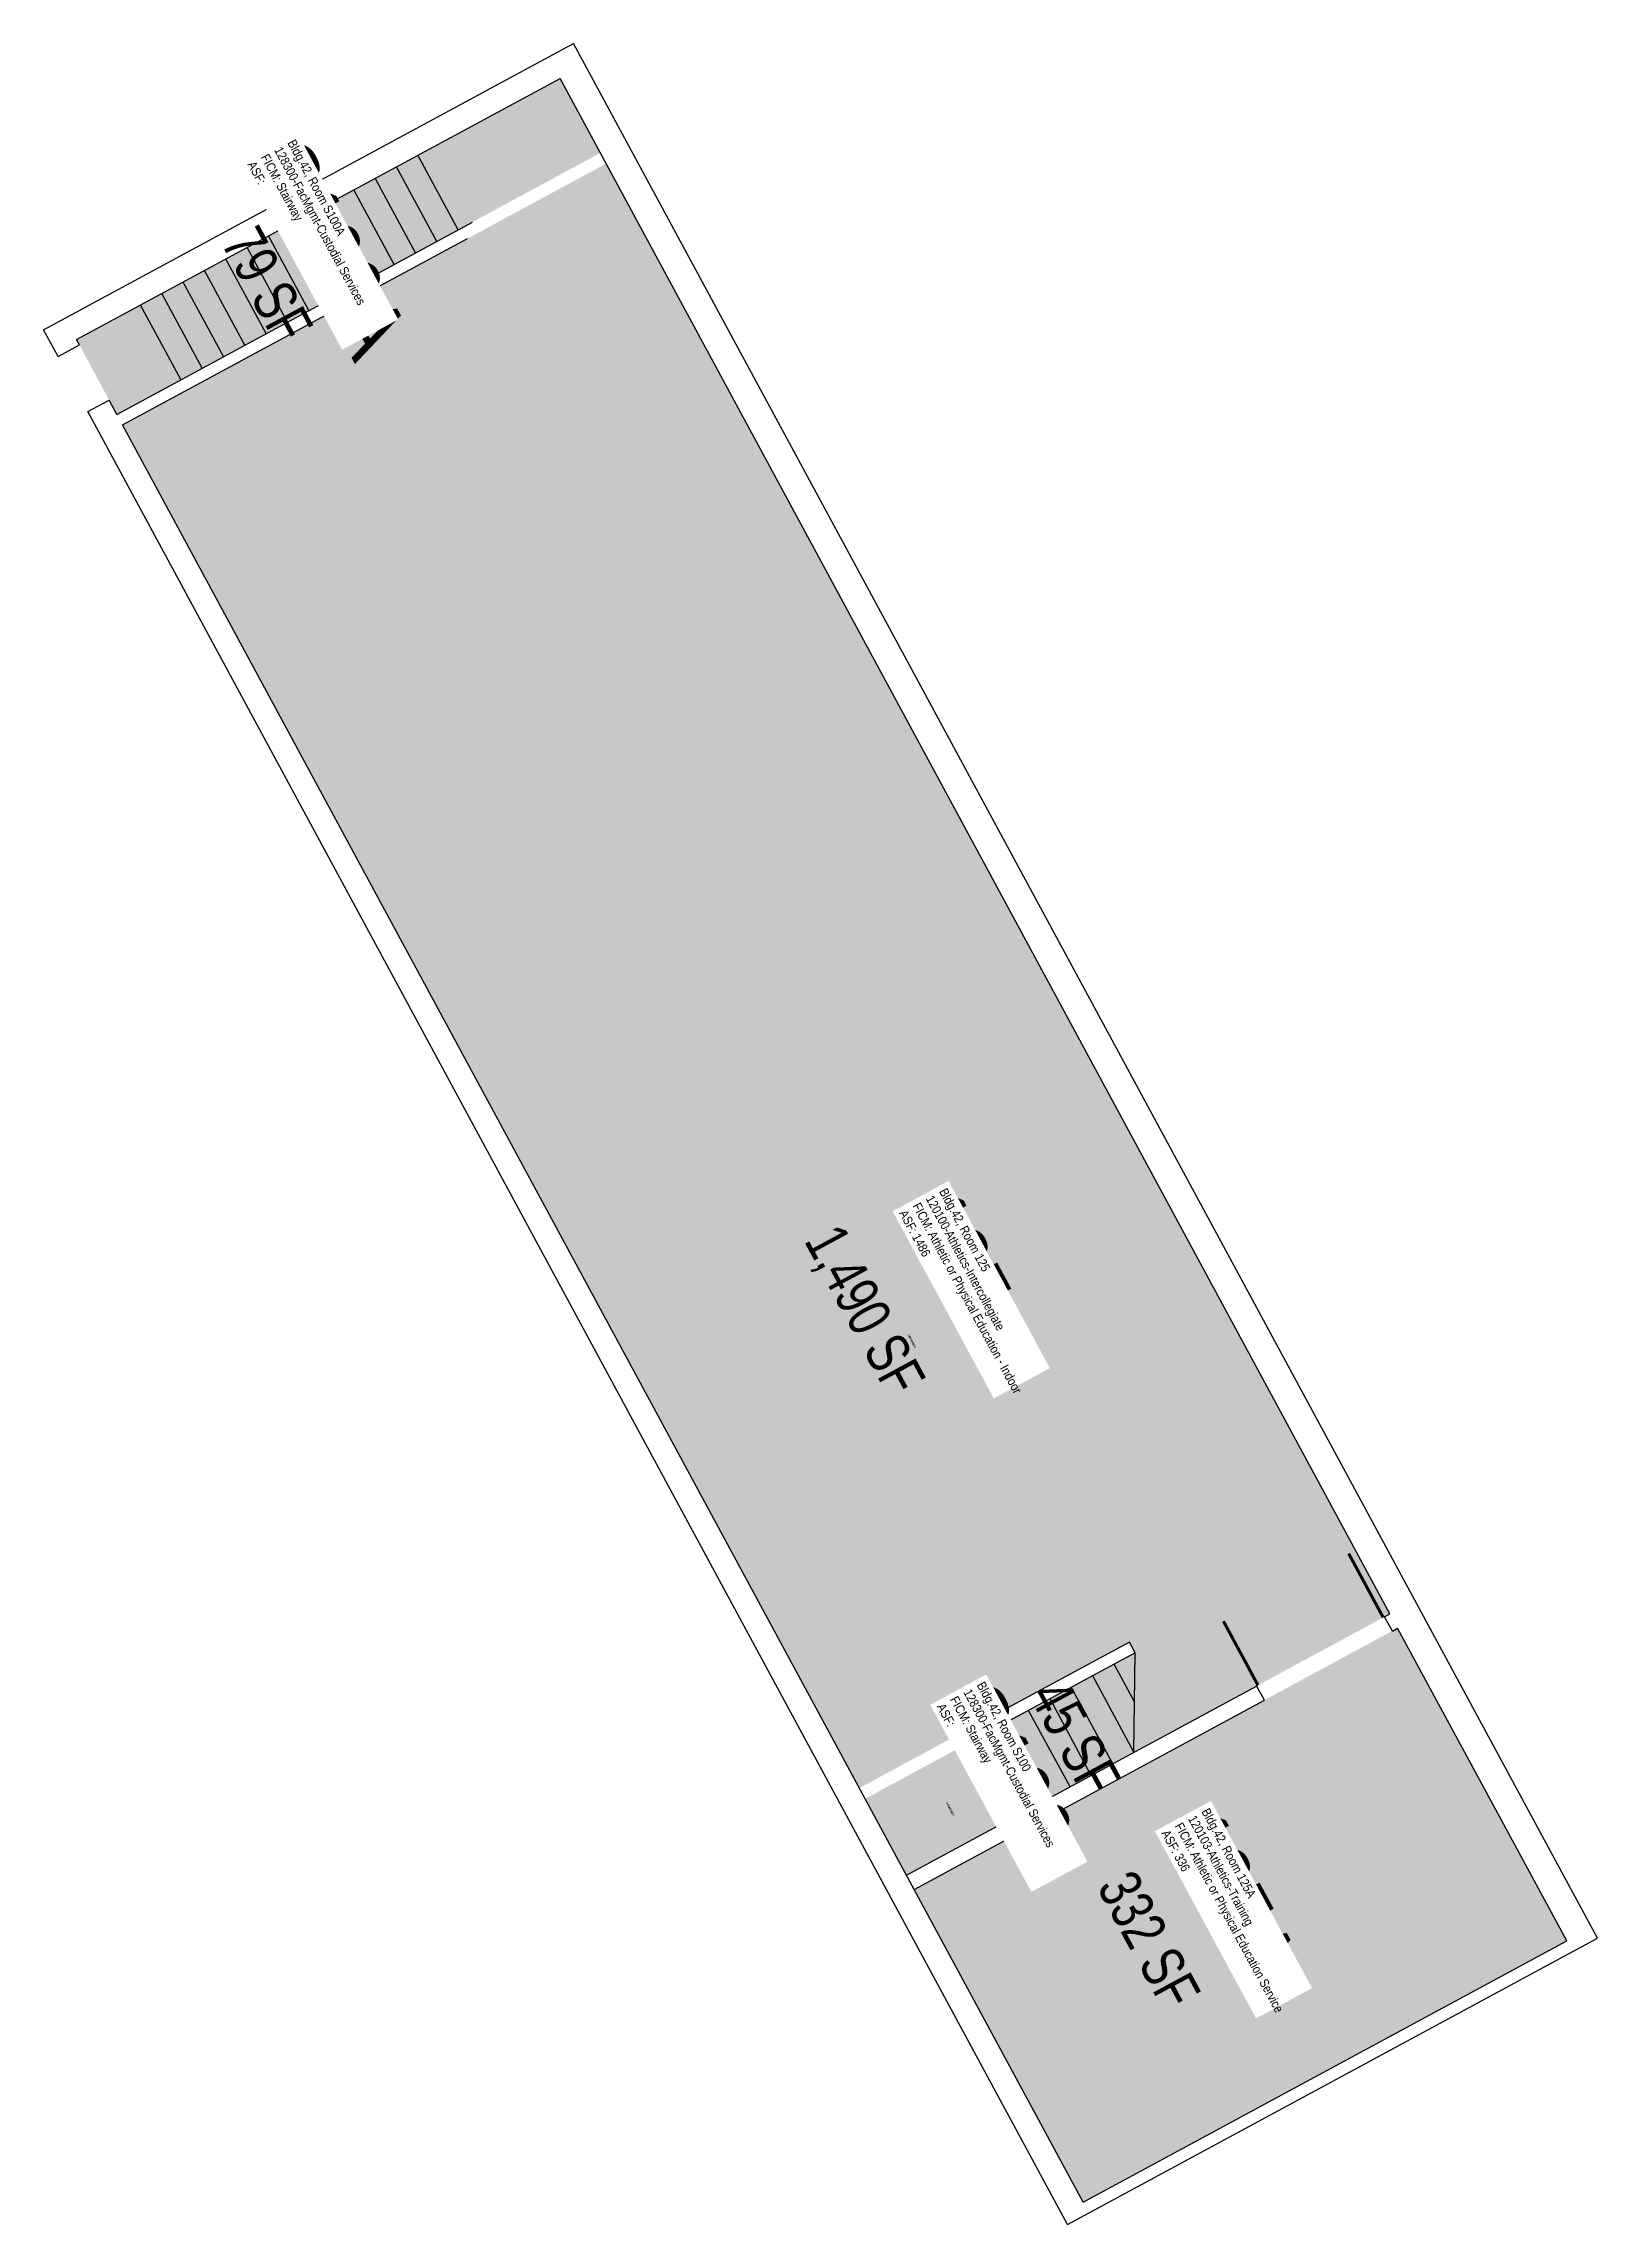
# Model space of a CAD drawing. Header units: inches. Extents: x 69219488 to 69220591, y 27664709 to 27666648.
# Drawn here: x 69219823 to 69220591, y 27665569 to 27666648 of the extents above; entities that cross this region are included whole.
import ezdxf
from ezdxf.enums import TextEntityAlignment as Align

# ---------------------------------------------------------------- set-up
doc = ezdxf.new("R2010")
doc.units = ezdxf.units.IN
doc.header["$LTSCALE"] = 240
doc.header["$MEASUREMENT"] = 0
for name, color, linetype in [('A-DOOR', 2, 'CONTINUOUS'), ('A-FLOR', 3, 'CONTINUOUS'), ('A-IDEN-RNUM', 7, 'CONTINUOUS'), ('A-IDEN-SNUM', 4, 'CONTINUOUS'), ('A-IDEN-VNUM', 4, 'CONTINUOUS'), ('A-WALL', 5, 'CONTINUOUS'), ('AREA-TEXT', 3, 'CONTINUOUS'), ('Rooms-Information', 7, 'CONTINUOUS')]:
    doc.layers.add(name, color=color, linetype=linetype)
for name, color, linetype, transparency in [('Rooms-Category-Color', 7, 'CONTINUOUS', 0.5), ('Rooms-College-Color', 7, 'CONTINUOUS', 0.5), ('Rooms-Department-Color', 7, 'CONTINUOUS', 0.5), ('Rooms-Division-Color', 7, 'CONTINUOUS', 0.5)]:
    doc.layers.add(name, color=color, linetype=linetype, transparency=transparency)
doc.styles.add('CP_AREA', font='arial.ttf', dxfattribs={"height": 15})
doc.styles.add('CP_ROOMSNUMBER', font='arial.ttf', dxfattribs={"height": 1})
doc.styles.add('CP_ROOMVNUMBER', font='arial.ttf', dxfattribs={"width": 0.85, "height": 0.075})

msp = doc.modelspace()

# ---------------------------------------------------------------- texts
at = {"layer": 'A-IDEN-RNUM', "style": 'CP_ROOMSNUMBER', "width": 0.85}
for s, p in [('S100-A0', (69219969.8, 27666548.7)), ('0125-00', (69220252.2, 27666006.2)), ('S100-00', (69220271.2, 27665774.5)), ('0125-A0', (69220414, 27665719.3))]:
    msp.add_text(s, height=0.96, rotation=298.39, dxfattribs=at).set_placement(p, align=Align.MIDDLE)
at = {"layer": 'A-IDEN-SNUM', "style": 'CP_ROOMSNUMBER', "width": 0.85}
for s, p in [('0420S100A0', (69219969.8, 27666548.7)), ('0420012500', (69220252.2, 27666006.2)), ('0420S10000', (69220271.2, 27665774.5)), ('04200125A0', (69220414, 27665719.3))]:
    msp.add_text(s, height=0.96, rotation=298.39, dxfattribs=at).set_placement(p, align=Align.MIDDLE)
at = {"layer": 'A-IDEN-VNUM', "style": 'CP_ROOMVNUMBER', "width": 0.85}
for s, p in [('S100A', (69219963.8, 27666546.6)), ('125', (69220274.2, 27666049.4)), ('S100', (69220299, 27665794.3)), ('125A', (69220410, 27665731.5))]:
    msp.add_text(s, height=31.5, rotation=298.39, dxfattribs=at).set_placement(p, align=Align.MIDDLE)
at = {"layer": 'AREA-TEXT', "style": 'CP_AREA', "width": 0.75}
for s, p in [('79 SF', (69219933.2, 27666529.1)), ('1,490 SF', (69220229.1, 27666021.6)), ('45 SF', (69220333.1, 27665809.9)), ('332 SF', (69220369.6, 27665709.7))]:
    msp.add_text(s, height=21, rotation=298.39, dxfattribs=at).set_placement(p, align=Align.MIDDLE_CENTER)

# ---------------------------------------------------------------- hatches: boundary and pattern name
at = {"layer": 'Rooms-Category-Color', "true_color": 0xadadad}
for points in [[(69220098, 27666594.3), (69220078.1, 27666631.2), (69219838.8, 27666501.9), (69219858.8, 27666464.9)], [(69220383.3, 27665814), (69220362.8, 27665851.9), (69220229.1, 27665779.6), (69220249.5, 27665741.8)]]:
    msp.add_hatch(color=253, dxfattribs=at).paths.add_polyline_path(points)
at = {"layer": 'Rooms-Category-Color', "true_color": 0xfbafa2}
for points in [[(69220226.2, 27665784.9), (69220360, 27665857.2), (69220383.3, 27665814), (69220422.8, 27665835.4), (69220422.8, 27665835.5), (69220423.5, 27665835.8), (69220423.5, 27665835.8), (69220486.2, 27665869.7), (69220486.2, 27665869.7), (69220488.8, 27665871.1), (69220100.9, 27666589), (69219861.6, 27666459.7)], [(69220576.3, 27665709.2), (69220492.6, 27665864.1), (69220253.3, 27665734.7), (69220337, 27665579.9)]]:
    msp.add_hatch(color=21, dxfattribs=at).paths.add_polyline_path(points)
at = {"layer": 'Rooms-College-Color', "true_color": 0xadadad}
for points in [[(69220098, 27666594.3), (69220078.1, 27666631.2), (69219838.8, 27666501.9), (69219858.8, 27666464.9)], [(69220383.3, 27665814), (69220362.8, 27665851.9), (69220229.1, 27665779.6), (69220249.5, 27665741.8)]]:
    msp.add_hatch(color=253, dxfattribs=at).paths.add_polyline_path(points)
at = {"layer": 'Rooms-College-Color', "true_color": 0xffff64}
for points in [[(69220226.2, 27665784.9), (69220360, 27665857.2), (69220383.3, 27665814), (69220422.8, 27665835.4), (69220422.8, 27665835.5), (69220423.5, 27665835.8), (69220423.5, 27665835.8), (69220486.2, 27665869.7), (69220486.2, 27665869.7), (69220488.8, 27665871.1), (69220100.9, 27666589), (69219861.6, 27666459.7)], [(69220576.3, 27665709.2), (69220492.6, 27665864.1), (69220253.3, 27665734.7), (69220337, 27665579.9)]]:
    msp.add_hatch(color=51, dxfattribs=at).paths.add_polyline_path(points)
at = {"layer": 'Rooms-Department-Color', "true_color": 0xacacac}
for points in [[(69220098, 27666594.3), (69220078.1, 27666631.2), (69219838.8, 27666501.9), (69219858.8, 27666464.9)], [(69220383.3, 27665814), (69220362.8, 27665851.9), (69220229.1, 27665779.6), (69220249.5, 27665741.8)]]:
    msp.add_hatch(color=253, dxfattribs=at).paths.add_polyline_path(points)
at = {"layer": 'Rooms-Department-Color', "true_color": 0x604aed}
for points in [[(69220226.2, 27665784.9), (69220360, 27665857.2), (69220383.3, 27665814), (69220422.8, 27665835.4), (69220422.8, 27665835.5), (69220423.5, 27665835.8), (69220423.5, 27665835.8), (69220486.2, 27665869.7), (69220486.2, 27665869.7), (69220488.8, 27665871.1), (69220100.9, 27666589), (69219861.6, 27666459.7)], [(69220576.3, 27665709.2), (69220492.6, 27665864.1), (69220253.3, 27665734.7), (69220337, 27665579.9)]]:
    msp.add_hatch(color=173, dxfattribs=at).paths.add_polyline_path(points)
at = {"layer": 'Rooms-Division-Color', "true_color": 0xadadad}
for points in [[(69220098, 27666594.3), (69220078.1, 27666631.2), (69219838.8, 27666501.9), (69219858.8, 27666464.9)], [(69220383.3, 27665814), (69220362.8, 27665851.9), (69220229.1, 27665779.6), (69220249.5, 27665741.8)]]:
    msp.add_hatch(color=253, dxfattribs=at).paths.add_polyline_path(points)
at = {"layer": 'Rooms-Division-Color', "true_color": 0x604aed}
for points in [[(69220226.2, 27665784.9), (69220360, 27665857.2), (69220383.3, 27665814), (69220422.8, 27665835.4), (69220422.8, 27665835.5), (69220423.5, 27665835.8), (69220423.5, 27665835.8), (69220486.2, 27665869.7), (69220486.2, 27665869.7), (69220488.8, 27665871.1), (69220100.9, 27666589), (69219861.6, 27666459.7)], [(69220576.3, 27665709.2), (69220492.6, 27665864.1), (69220253.3, 27665734.7), (69220337, 27665579.9)]]:
    msp.add_hatch(color=173, dxfattribs=at).paths.add_polyline_path(points)

# ---------------------------------------------------------------- linework, layer by layer
at = {"layer": 'A-DOOR'}
for points in [[(69220485.5, 27665869.3, 1.5, 1.5, 0), (69220468.4, 27665901, 0, 0, 0), (69220469.1, 27665901.4, 0, 0, 0.414214), (69220454.5, 27665852.6, 0, 0, 0.414214)], [(69220423.5, 27665835.8, 1.5, 1.5, 0), (69220406.4, 27665867.5, 0, 0, 0), (69220405.7, 27665867.1, 0, 0, -0.414214), (69220454.5, 27665852.6, 0, 0, -0.414214)]]:
    msp.add_lwpolyline(points, format="xyseb", dxfattribs=at)
at = {"layer": 'A-FLOR'}
for p, q in [((69220017.1, 27666550.5), (69219997.1, 27666587.5)), ((69220027.7, 27666556.2), (69220007.7, 27666593.2)), ((69219996, 27666539.1), (69219976, 27666576.1)), ((69220006.6, 27666544.8), (69219986.6, 27666581.8)), ((69219974.9, 27666527.7), (69219954.9, 27666564.7)), ((69219985.4, 27666533.4), (69219965.5, 27666570.4)), ((69219953.8, 27666516.3), (69219933.8, 27666553.2)), ((69219964.3, 27666522), (69219944.4, 27666558.9)), ((69219932.7, 27666504.9), (69219912.7, 27666541.8)), ((69219943.2, 27666510.6), (69219923.2, 27666547.5)), ((69219922.1, 27666499.2), (69219902.1, 27666536.1)), ((69219901, 27666487.8), (69219881, 27666524.7)), ((69219911.5, 27666493.5), (69219891.6, 27666530.4)), ((69219890.4, 27666482.1), (69219870.5, 27666519)), ((69220362.1, 27665802.6), (69220362.8, 27665851.9)), ((69220362.1, 27665802.6), (69220341.7, 27665840.5)), ((69220362.5, 27665827.3), (69220352.3, 27665846.2)), ((69220351.6, 27665796.9), (69220331.1, 27665834.8)), ((69220330.5, 27665785.5), (69220310, 27665823.3)), ((69220341, 27665791.2), (69220320.6, 27665829.1)), ((69220309.4, 27665774.1), (69220288.9, 27665811.9)), ((69220319.9, 27665779.8), (69220299.5, 27665817.6))]:
    msp.add_line(p, q, dxfattribs=at)
at = {"layer": 'A-WALL'}
for p, q in [((69219822.5, 27666506.8), (69220084.7, 27666648.4)), ((69220591.5, 27665710.6), (69220084.7, 27666648.4)), ((69219838.8, 27666501.9), (69220078.1, 27666631.2)), ((69220488.8, 27665871.1), (69220078.1, 27666631.2)), ((69219858.8, 27666464.9), (69220034.7, 27666560)), ((69219861.6, 27666459.7), (69220032.3, 27666551.9)), ((69219829.7, 27666493.6), (69219822.5, 27666506.8)), ((69219829.7, 27666493.6), (69219840.2, 27666499.3)), ((69219840.2, 27666499.3), (69219838.8, 27666501.9)), ((69219844.4, 27666466.3), (69219854.9, 27666472)), ((69220329.3, 27665568.9), (69219844.4, 27666466.3)), ((69219858.8, 27666464.9), (69219854.9, 27666472)), ((69220337, 27665579.9), (69219861.6, 27666459.7)), ((69220486.2, 27665869.7), (69220488.8, 27665871.1)), ((69220490, 27665862.6), (69220486.2, 27665869.7)), ((69220490, 27665862.6), (69220492.6, 27665864.1)), ((69220576.3, 27665709.2), (69220492.6, 27665864.1)), ((69220360, 27665857.2), (69220280.8, 27665814.4)), ((69220362.8, 27665851.9), (69220283.6, 27665809.1)), ((69220362.8, 27665851.9), (69220360, 27665857.2)), ((69220249.5, 27665741.8), (69220422.8, 27665835.4)), ((69220422.8, 27665835.5), (69220423.5, 27665835.8)), ((69220426.7, 27665828.4), (69220422.8, 27665835.5)), ((69220253.3, 27665734.7), (69220426.7, 27665828.4)), ((69220283.6, 27665809.1), (69220280.8, 27665814.4)), ((69220329.3, 27665568.9), (69220591.5, 27665710.6)), ((69220337, 27665579.9), (69220576.3, 27665709.2))]:
    msp.add_line(p, q, dxfattribs=at)

msp.set_redraw_order([(e.dxf.handle, doc.entitydb.next_handle()) for e in msp.query("TEXT MTEXT ATTDEF DIMENSION ARC_DIMENSION")])  # texts and dimensions are drawn at this point

# ---------------------------------------------------------------- next in the draw order: texts
at = {"layer": 'Rooms-Information', "char_height": 4.5, "width": 100.8, "attachment_point": 7, "rotation": 298.39, "style": 'CP_ROOMVNUMBER', "bg_fill": 3, "box_fill_scale": 1.5, "bg_fill_color": 256, "bg_fill_true_color": 13158600, "bg_fill_transparency": 0}
for s, insert in [('Bldg.42, Room S100A^M^J128300-FacMgmt-Custodial Services^M^JFICM: Stairway^M^JASF: ', (69219923.2, 27666588.6)), ('Bldg.42, Room 125^M^J120100-Athletics-Intercollegiate^M^JFICM: Athletic or Physical Education - Indoor^M^JASF: 1486', (69220245.7, 27666069.5)), ('Bldg.42, Room S100^M^J128300-FacMgmt-Custodial Services^M^JFICM: Stairway^M^JASF: ', (69220264.3, 27665825.2)), ('Bldg.42, Room 125A^M^J120103-Athletics-Training^M^JFICM: Athletic or Physical Education Service^M^JASF: 336', (69220375.5, 27665762.6))]:
    msp.add_mtext(s, dxfattribs=dict(at, insert=insert))

doc.saveas('drawing.dxf')
